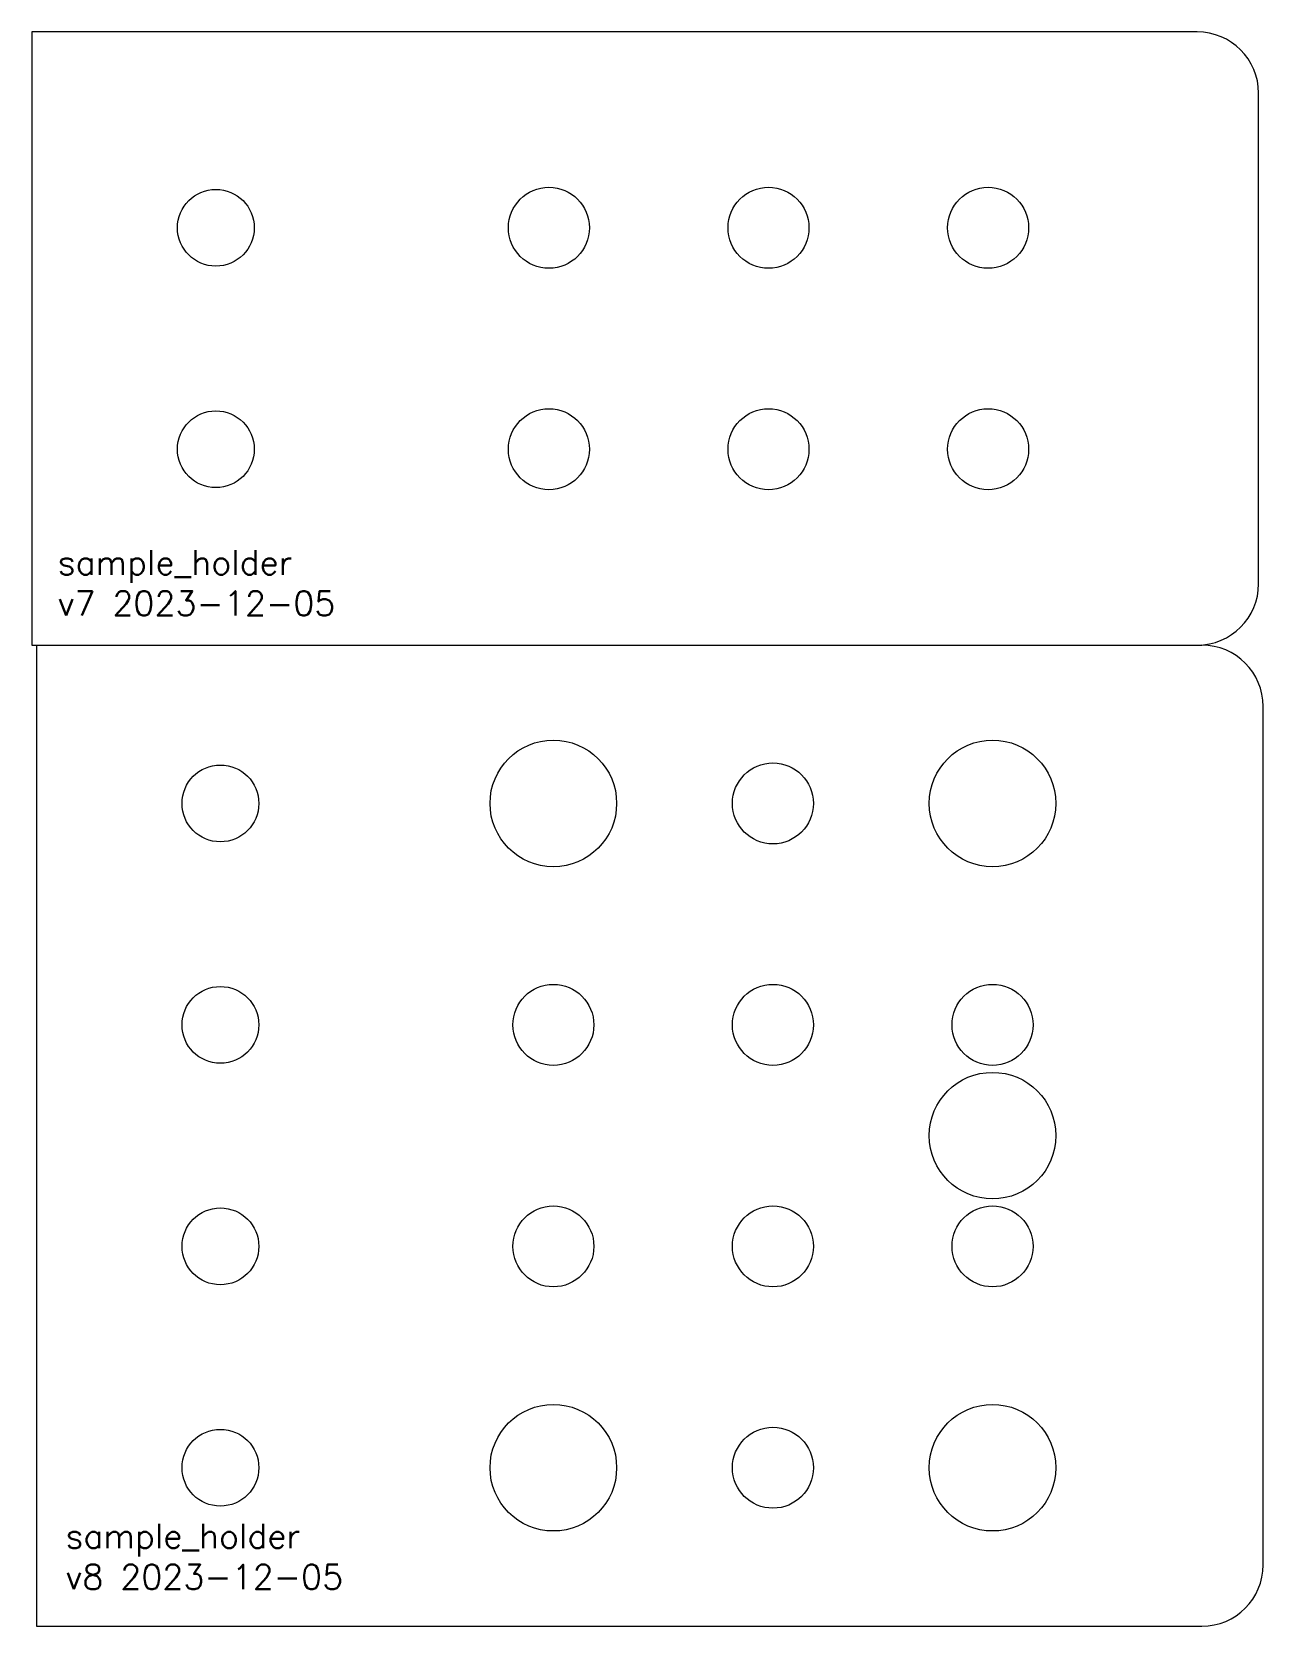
# Model space of a CAD drawing. Header units: millimetres. Extents: x 0 to 610, y 0 to 457.
# Drawn here: x 8.8 to 109.2, y 319.3 to 449.3 of the extents above; entities that cross this region are included whole.
import ezdxf

# ---------------------------------------------------------------- set-up
doc = ezdxf.new("R2010")
doc.units = ezdxf.units.MM
doc.header["$LTSCALE"] = 0.05
doc.layers.add('CUT', color=1, linetype='Continuous', lineweight=0)
doc.layers.add('ETCH', color=5, linetype='Continuous', lineweight=0)
doc.styles.add('etch', font='simplex.shx', dxfattribs={"height": 1})

msp = doc.modelspace()

# ---------------------------------------------------------------- texts
at = {"layer": 'ETCH', "char_height": 2, "attachment_point": 1, "style": 'etch'}
for s, insert in [('sample_holder v7 2023-12-05', (10.91, 407.02)), ('sample_holder v8 2023-12-05', (11.55, 327.63))]:
    msp.add_mtext_dynamic_manual_height_columns(s, width=24.5858, gutter_width=5, heights=[0], dxfattribs=dict(at, insert=insert))

# ---------------------------------------------------------------- linework, layer by layer
at = {"layer": 'CUT'}
for p, q in [((103.8, 449.28), (8.8, 449.28)), ((8.8, 449.28), (8.8, 399.28)), ((108.8, 404.28), (108.8, 444.28)), ((8.8, 399.28), (104.17, 399.28)), ((9.17, 399.28), (9.17, 319.28)), ((109.17, 324.28), (109.17, 394.28)), ((9.17, 319.28), (104.17, 319.28))]:
    msp.add_line(p, q, dxfattribs=at)
for centre, radius in [((23.8, 433.31), 3.13), ((50.95, 433.31), 3.3), ((68.85, 433.31), 3.3), ((86.75, 433.31), 3.3), ((23.8, 415.25), 3.13), ((50.95, 415.25), 3.3), ((68.85, 415.25), 3.3), ((86.75, 415.25), 3.3), ((51.31, 386.37), 5.16), ((87.11, 386.37), 5.16), ((24.17, 386.37), 3.13), ((69.21, 386.37), 3.3), ((24.17, 368.31), 3.13), ((51.31, 368.31), 3.3), ((69.21, 368.31), 3.3), ((87.11, 368.31), 3.3), ((87.11, 359.28), 5.16), ((24.17, 350.25), 3.13), ((51.31, 350.25), 3.3), ((69.21, 350.25), 3.3), ((87.11, 350.25), 3.3), ((51.31, 332.2), 5.16), ((87.11, 332.2), 5.16), ((69.21, 332.2), 3.3), ((24.17, 332.2), 3.13)]:
    msp.add_circle(centre, radius, dxfattribs=at)
for centre, start, end in [((103.8, 444.28), 0, 90), ((103.8, 404.28), 270, 0), ((104.17, 394.28), 0, 90), ((104.17, 324.28), 270, 0)]:
    msp.add_arc(centre, 5, start, end, dxfattribs=at)

msp.set_redraw_order([(e.dxf.handle, doc.entitydb.next_handle()) for e in msp.query("TEXT MTEXT ATTDEF DIMENSION ARC_DIMENSION")])  # texts and dimensions are drawn at this point

doc.saveas('drawing.dxf')
